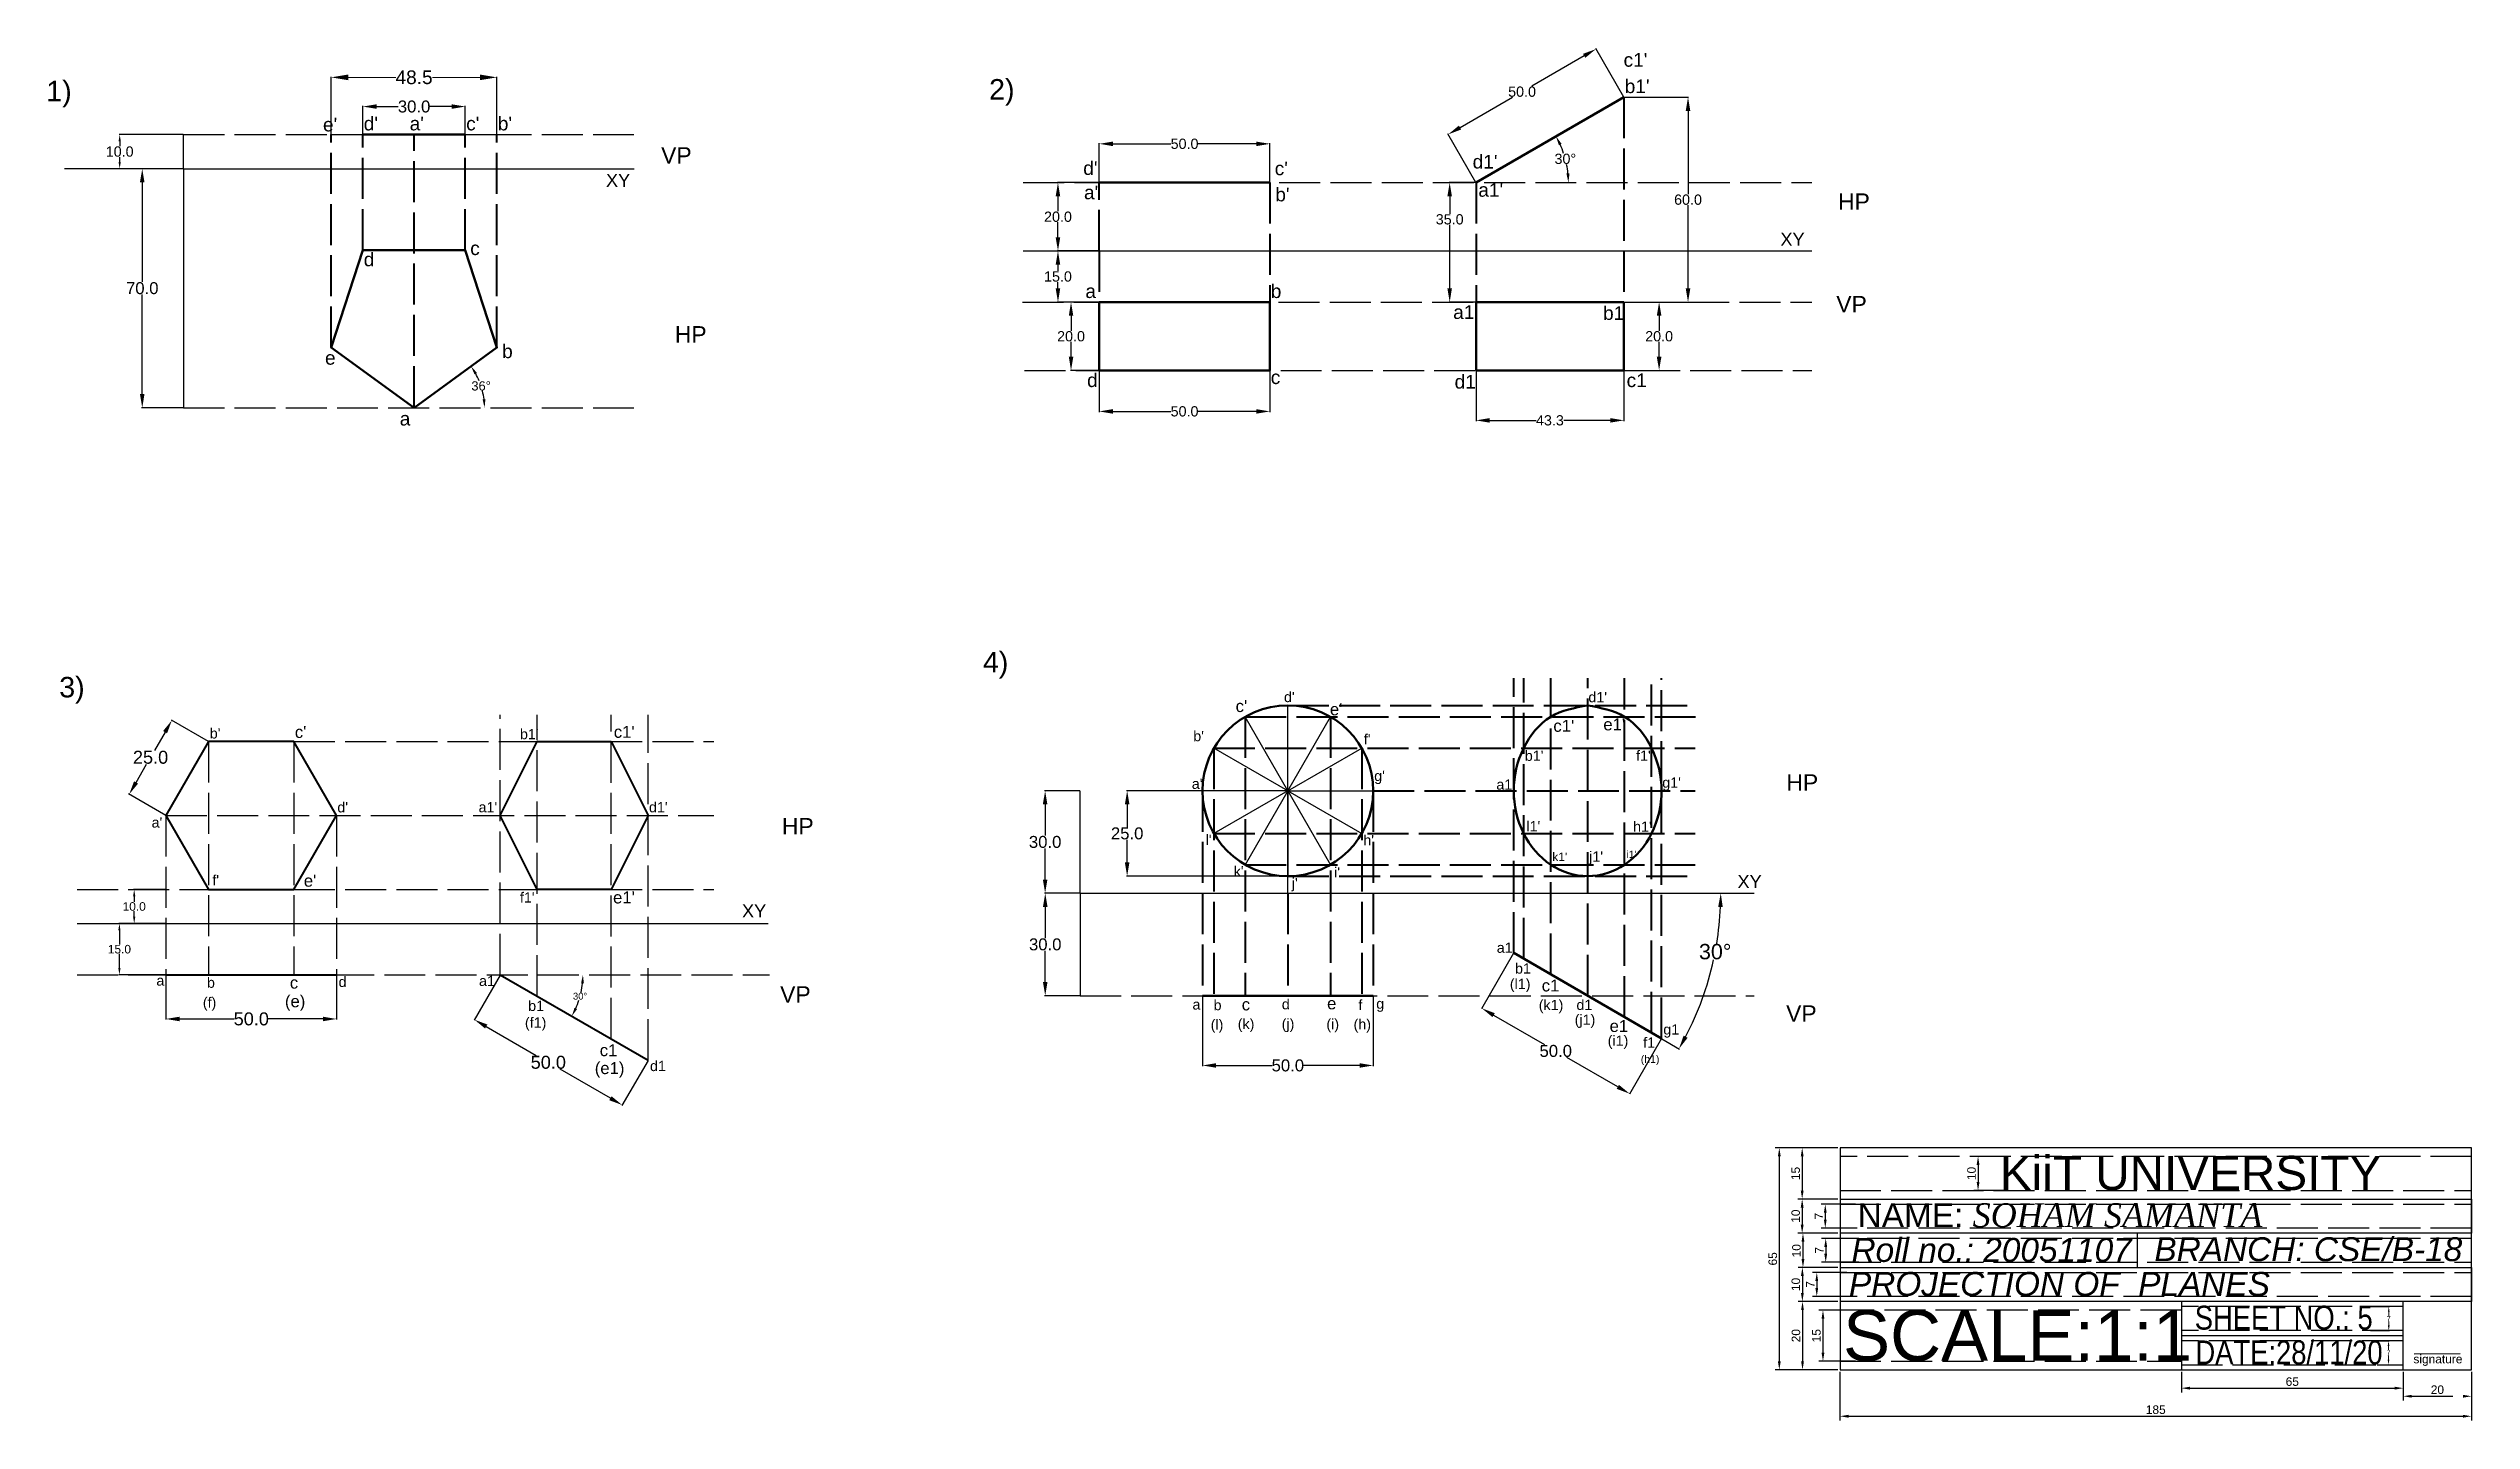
# Model space of a CAD drawing. Header units: millimetres. Extents: x 230 to 940, y 113 to 515.
import ezdxf

# ---------------------------------------------------------------- set-up
doc = ezdxf.new("R2010")
doc.units = ezdxf.units.MM
doc.header["$MEASUREMENT"] = 0
doc.linetypes.add('ACAD_ISO02W100', pattern=[15, 12, -3])
doc.styles.get("Standard").update_dxf_attribs({"font": 'arial.ttf'})
doc.dimstyles.new('ISO-25', dxfattribs={"dimtxt": 2.5, "dimasz": 2.5, "dimexe": 1.25, "dimexo": 0.625, "dimtad": 1, "dimtxsty": 'Standard', "dimcen": 2.5, "dimadec": 0, "dimazin": 0, "dimtfac": 1, "dimtmove": 0, "dimatfit": 3, "dimfxl": 1, "dimarcsym": 0})
doc.dimstyles.get("Standard").update_dxf_attribs({"dimtxt": 0.18, "dimasz": 0.18, "dimexe": 0.18, "dimexo": 0.0625, "dimgap": 0.09, "dimtad": 0, "dimtih": 1, "dimtoh": 1, "dimdec": 4, "dimzin": 0, "dimdsep": 46, "dimtxsty": 'Standard', "dimcen": 0.09, "dimadec": 0, "dimazin": 0, "dimtfac": 1, "dimtdec": 4, "dimtofl": 0, "dimtmove": 0, "dimatfit": 3, "dimfxl": 1, "dimtolj": 1, "dimtzin": 0, "dimarcsym": 0})

msp = doc.modelspace()

# ---------------------------------------------------------------- texts
at = {"char_height": 4, "attachment_point": 1}
for s, insert in [("c1'", (691.3589, 513.19664)), ("b1'", (691.68935, 505.47162)), ("e'", (310.35338, 494.25386)), ("d'", (322.3, 494.55093)), ("a'", (335.74022, 494.55093)), ("c'", (352.3, 494.55093)), ("b'", (361.57051, 494.55093)), ("d1'", (647.14049, 483.39277)), ("d'", (533.06837, 481.5128)), ("c'", (589.15418, 481.42192)), ("a'", (533.27773, 474.39058)), ("b'", (589.32258, 473.77423)), ("a1'", (648.79969, 475.12567)), ('d', (322.3, 454.77474)), ('c', (353.48938, 458.04253)), ('a', (533.68901, 445.47162)), ('b', (588.00525, 445.47162)), ('a1', (641.42979, 439.33609)), ('b1', (685.341, 439.05819)), ('b', (362.83472, 427.86897)), ('e', (310.94807, 425.94598)), ('d', (534.2022, 419.40236)), ('c', (588.00525, 420.27382)), ('d1', (641.8517, 418.96234)), ('c1', (692.24567, 419.3792)), ('a', (332.83982, 408.14828))]:
    msp.add_mtext(s, dxfattribs=dict(at, insert=insert))
at = {"attachment_point": 1}
for s, width, gutter_width, heights, insert, char_height in [('1)', 21.7255487, 1, [0.16047], (229.29718, 505.08468), 6), ('2)', 21.7255487, 1, [0.16047], (505.484, 505.57602), 6), ('VP', 21.7255487, 1, [0.16047], (409.41542, 485.63391), 4.8), ('XY', 21.7255487, 1, [0.16047], (393.25796, 477.81886), 3.8), ('HP', 21.7255487, 1, [0.16047], (754.18021, 472.10039), 4.8), ('XY', 21.7255487, 1, [0.16047], (737.29514, 460.56446), 3.8), ('VP', 21.7255487, 1, [0.16047], (753.6653, 442.08346), 4.8), ('HP', 21.7255487, 1, [0.16047], (413.42578, 433.23), 4.8), ('4)', 21.7255487, 1, [0.16047], (503.67759, 337.8534), 6), ('3)', 21.7255487, 1, [0.16047], (233.09247, 330.52849), 6), ('HP', 21.7255487, 1, [0.16047], (739.05007, 302.0235), 4.8), ('HP', 21.7255487, 1, [0.16047], (444.79583, 289.2112), 4.8), ('XY', 21.7255487, 1, [0.16047], (724.7269, 272.50162), 3.8), ('XY', 21.7255487, 1, [0.16047], (433.10778, 263.89808), 3.8), ('VP', 21.7255487, 1, [0.16047], (444.28093, 239.95285), 4.8), ('VP', 21.7255487, 1, [0.16047], (738.96829, 234.37856), 4.8), ('\\pxqc;KiiT UNIVERSITY', 164.358567, 12.5, [0], (775.26766, 190.28607), 10), ('NAME: {\\fTimes New Roman|b0|i1|c0|p18;SOHAM SAMANTA}', 128.690421, 12.5, [6.62977], (759.92376, 176.40802), 7), ('{\\fArial|b0|i1|c0|p34;Roll no.: 20051107}', 98.4957445, 12.5, [17.50806], (758.1228, 166.24122), 7), ('{\\fArial|b0|i1|c0|p34;BRANCH: CSE/B-18}', 96.3946234, 12.5, [0], (846.84625, 166.45255), 7), ('SCALE:1:1', 93.7594967, 12.5, [0], (755.63766, 145.0793), 14.8)]:
    msp.add_mtext_dynamic_manual_height_columns(s, width=width, gutter_width=gutter_width, heights=heights, dxfattribs=dict(at, insert=insert, char_height=char_height))
at = {"linetype": 'ACAD_ISO02W100', "attachment_point": 1}
for s, heights, insert, char_height in [("c'", [0], (577.7083, 323.74058), 3.5), ("d'", [0], (591.87262, 326.14504), 3), ("e'", [0], (605.32387, 322.79568), 3.5), ("d1'", [0], (681.03961, 326.09908), 3), ("b'", [0], (277.19102, 315.50481), 3), ("c'", [0], (302.11275, 316.15463), 3.5), ("b1'", [0], (368.05228, 315.28063), 3), ("c1'", [0], (395.54599, 316.18869), 3.5), ("b'", [0], (565.28844, 314.70237), 3), ("f'", [0], (615.26721, 313.80344), 3), ("c1'", [0], (670.7895, 317.95584), 3.5), ("e1'", [0], (685.42363, 318.3741), 3.5), ("b1'", [0], (662.42061, 308.95386), 3), ("f1'", [0], (695.00778, 308.95927), 3), ("a'", [0], (564.86305, 300.74531), 3), ("g'", [0], (618.2995, 303.04575), 3), ("a1'", [0], (654.08015, 300.52188), 3), ("g1'", [0], (702.68206, 301.09951), 3), ("d'", [0], (314.56005, 293.85418), 3), ("a1'", [0], (355.93217, 293.88337), 3), ("d1'", [0], (405.85063, 293.88337), 3), ("a'", [0], (260.15522, 289.42118), 3), ("l'", [0], (568.91693, 284.34267), 3), ("h'", [0], (615.10881, 284.20982), 3), ("l1'", [0], (662.88546, 288.31623), 3), ("h1'", [0], (694.14117, 288.18933), 3), ("k1'", [0], (670.48136, 279.10531), 2.5), ("j1'", [0], (681.26964, 279.43983), 3), ("i1'", [0], (692.2404, 279.64333), 2.1), ("f'", [0], (277.9365, 272.49704), 3), ("e'", [0], (304.74218, 272.60455), 3.5), ("k'", [0], (577.14286, 275.11501), 3), ("j'", [0], (594.17129, 271.65984), 3), ("i'", [0], (606.55254, 274.79873), 3), ("f1'", [0], (368.04804, 267.44904), 3), ("e1'", [0], (395.33294, 267.70352), 3.5), ('a1', [0], (654.20487, 252.74432), 3), ('a', [0], (261.5398, 243.12094), 3), ('b', [0], (276.35899, 242.50571), 3), ('c', [0], (300.65585, 242.75712), 3.5), ('d', [3.30254], (314.9206, 242.74473), 3), ('a1', [0], (356.06504, 243.01795), 3), ('(l1)', [0], (658.03067, 242.14247), 3), ('b1', [0], (659.54718, 246.65185), 3), ('c1', [0], (667.37786, 241.92147), 3.5), ('(f)', [0], (275.15466, 236.70073), 3), ('(e)', [0], (299.20807, 237.30782), 3.5), ('b1', [0], (370.46762, 235.70817), 3), ('a', [0], (565.06425, 236.11956), 3), ('b', [0], (571.24632, 235.92904), 3), ('c', [0], (579.49684, 236.38241), 3.5), ('d', [3.30254], (591.24191, 236.18246), 3), ('e', [0], (604.49539, 236.69798), 3.5), ('f', [0], (613.67863, 235.95482), 3), ('g', [0], (618.89264, 236.35227), 3), ('(k1)', [0], (666.50051, 235.96282), 3), ('d1', [3.30254], (677.54701, 236.00321), 3), ('(f1)', [0], (369.50465, 230.8101), 3), ('(l)', [0], (570.39534, 230.21898), 3), ('(k)', [0], (578.32034, 230.43289), 3), ('(j)', [0], (591.19726, 230.43864), 3), ('(i)', [0], (604.29253, 230.37014), 3), ('(h)', [0], (612.24795, 230.30877), 3), ('(j1)', [0], (677.02604, 231.6731), 3), ('e1', [0], (687.26035, 230.06722), 3.5), ('g1', [0], (702.9885, 228.81418), 3), ('c1', [0], (391.43082, 222.97289), 3.5), ('(i1)', [0], (686.6958, 225.52543), 3), ('f1', [0], (697.09139, 224.95933), 3), ('(e1)', [0], (389.96916, 217.73143), 3.5), ('d1', [3.30254], (406.14593, 218.11126), 3), ('(h1)', [0], (696.39355, 219.71709), 2.2)]:
    msp.add_mtext_dynamic_manual_height_columns(s, width=9.6859455, gutter_width=1, heights=heights, dxfattribs=dict(at, insert=insert, char_height=char_height))
at = {"color": 18, "true_color": 0x000000, "char_height": 7, "attachment_point": 1}
for s, width, heights, insert in [('{\\fArial|b0|i1|c0|p34;PROJECTION OF  PLANES}', 242.3821862, [9.91839], (757.36745, 156.28181)), ('{\\fArial Narrow|b0|i0|c0|p34;SHEET NO.: 5}', 67.6486479, [17.83892], (858.66878, 146.41054)), ('{\\fArial Narrow|b0|i0|c0|p34;DATE:28/11/20}', 77.4148345, [0], (858.87057, 136.22796))]:
    msp.add_mtext_dynamic_manual_height_columns(s, width=width, gutter_width=12.5, heights=heights, dxfattribs=dict(at, insert=insert))
at = {"color": 9, "lineweight": 30, "true_color": 0xc7c8ca, "insert": (922.72002, 132.03983), "char_height": 2.5, "attachment_point": 1}
msp.add_mtext_dynamic_manual_height_columns('{\\C256;\\c0;signature}', width=12.8123175, gutter_width=12.5, heights=[0], dxfattribs=at)

# ---------------------------------------------------------------- blocks, each defined once
blk = doc.blocks.new('*D1')
at = {"color": 0, "lineweight": -2, "transparency": 16777216}
for p, q in [((269.4, 479.34), (257.23, 479.34)), ((257.41, 475.34), (257.41, 446.22)), ((257.41, 413.34), (257.41, 442.47)), ((269.4, 409.34), (257.23, 409.34))]:
    blk.add_line(p, q, dxfattribs=at)
at = {"color": 0, "transparency": 16777216}
for points in [[(256.74, 475.34), (258.07, 475.34), (257.41, 479.34)], [(256.74, 413.34), (258.07, 413.34), (257.41, 409.34)]]:
    blk.add_solid(points, dxfattribs=at)
at = {"layer": 'Defpoints', "color": 0, "transparency": 16777216}
for p in [(269.46, 479.34), (257.41, 409.34), (269.46, 409.34)]:
    blk.add_point(p, dxfattribs=at)
at = {"color": 0, "transparency": 16777216, "insert": (257.41, 444.34), "char_height": 3.5, "attachment_point": 5}
blk.add_mtext('\\A1;70.0', dxfattribs=at)
blk = doc.blocks.new('*D2')
at = {"color": 0, "lineweight": -2, "transparency": 16777216}
for p, q in [((269.4, 489.34), (250.62, 489.34)), ((250.8, 487.34), (250.8, 485.97)), ((250.8, 481.34), (250.8, 482.72)), ((269.4, 479.34), (250.62, 479.34))]:
    blk.add_line(p, q, dxfattribs=at)
at = {"color": 0, "transparency": 16777216}
for points in [[(250.46, 487.34), (251.13, 487.34), (250.8, 489.34)], [(250.46, 481.34), (251.13, 481.34), (250.8, 479.34)]]:
    blk.add_solid(points, dxfattribs=at)
at = {"layer": 'Defpoints', "color": 0, "transparency": 16777216}
for p in [(269.46, 489.34), (250.8, 479.34), (269.46, 479.34)]:
    blk.add_point(p, dxfattribs=at)
at = {"color": 0, "transparency": 16777216, "insert": (250.8, 484.34), "char_height": 3, "attachment_point": 5}
blk.add_mtext('\\A1;10.0', dxfattribs=at)
blk = doc.blocks.new('*D3')
at = {"color": 0, "lineweight": -2, "transparency": 16777216}
for p, q in [((322.04, 489.41), (322.04, 497.71)), ((326.04, 497.53), (332.41, 497.53)), ((348.04, 497.53), (341.66, 497.53)), ((352.04, 489.41), (352.04, 497.71))]:
    blk.add_line(p, q, dxfattribs=at)
at = {"color": 0, "transparency": 16777216}
for points in [[(326.04, 498.2), (326.04, 496.87), (322.04, 497.53)], [(348.04, 498.2), (348.04, 496.87), (352.04, 497.53)]]:
    blk.add_solid(points, dxfattribs=at)
at = {"layer": 'Defpoints', "color": 0, "transparency": 16777216}
for p in [(352.04, 497.53), (322.04, 489.34), (352.04, 489.34)]:
    blk.add_point(p, dxfattribs=at)
at = {"color": 0, "transparency": 16777216, "insert": (337.04, 497.53), "char_height": 3.5, "attachment_point": 5}
blk.add_mtext('\\A1;30.0', dxfattribs=at)
blk = doc.blocks.new('*D4')
at = {"color": 0, "lineweight": -2, "transparency": 16777216}
for start, end in [(22.3469, 29.05574), (6.94426, 13.75795)]:
    blk.add_arc((337.04, 409.34), 20.64, start, end, dxfattribs=at)
at = {"color": 0, "transparency": 16777216}
for points in [[(354.73, 419.14), (355.43, 419.59), (353.73, 421.48)], [(357.94, 411.86), (357.11, 411.81), (357.68, 409.34)]]:
    blk.add_solid(points, dxfattribs=at)
at = {"layer": 'Defpoints', "color": 0, "transparency": 16777216}
for p in [(361.31, 426.98), (357.22, 413.64), (269.46, 409.34), (337.04, 409.34), (401.49, 409.34)]:
    blk.add_point(p, dxfattribs=at)
at = {"color": 0, "transparency": 16777216, "insert": (356.67, 415.72), "char_height": 2.7, "attachment_point": 5}
blk.add_mtext('\\A1;36°', dxfattribs=at)
blk = doc.blocks.new('*D5')
at = {"color": 0, "lineweight": -2, "transparency": 16777216}
for p, q in [((312.77, 489.41), (312.77, 506.26)), ((361.31, 489.41), (361.31, 506.26))]:
    blk.add_line(p, q, dxfattribs=at)
at = {"color": 0, "lineweight": 5, "transparency": 16777216}
for p, q in [((317.77, 506.08), (331.66, 506.08)), ((356.31, 506.08), (342.42, 506.08))]:
    blk.add_line(p, q, dxfattribs=at)
at = {"color": 0, "transparency": 16777216}
for points in [[(317.77, 506.92), (317.77, 505.25), (312.77, 506.08)], [(356.31, 506.92), (356.31, 505.25), (361.31, 506.08)]]:
    blk.add_solid(points, dxfattribs=at)
at = {"layer": 'Defpoints', "color": 0, "transparency": 16777216}
for p in [(361.31, 506.08), (312.77, 489.34), (361.31, 489.34)]:
    blk.add_point(p, dxfattribs=at)
at = {"color": 0, "transparency": 16777216, "insert": (337.04, 506.08), "char_height": 4, "attachment_point": 5}
blk.add_mtext('\\A1;48.5', dxfattribs=at)
blk = doc.blocks.new('*D13')
at = {"color": 0, "lineweight": -2, "transparency": 16777216}
for p, q in [((854.75, 127.01), (854.75, 121.01)), ((857.25, 122.26), (917.25, 122.26)), ((919.75, 127.01), (919.75, 121.01))]:
    blk.add_line(p, q, dxfattribs=at)
at = {"color": 0, "transparency": 16777216}
for points in [[(857.25, 122.68), (857.25, 121.85), (854.75, 122.26)], [(917.25, 122.68), (917.25, 121.85), (919.75, 122.26)]]:
    blk.add_solid(points, dxfattribs=at)
at = {"layer": 'Defpoints', "color": 0, "transparency": 16777216}
for p in [(854.75, 127.63), (919.75, 127.63), (919.75, 122.26)]:
    blk.add_point(p, dxfattribs=at)
at = {"color": 0, "transparency": 16777216, "insert": (887.25, 124.17), "char_height": 2.5, "attachment_point": 5}
blk.add_mtext('65', dxfattribs=at)
blk = doc.blocks.new('*D7')
at = {"color": 0, "lineweight": -2, "transparency": 16777216}
for p, q in [((759.24, 145.13), (748.51, 145.13)), ((749.76, 142.63), (749.76, 132.63)), ((759.28, 130.13), (748.51, 130.13))]:
    blk.add_line(p, q, dxfattribs=at)
at = {"color": 0, "transparency": 16777216}
for points in [[(749.35, 142.63), (750.18, 142.63), (749.76, 145.13)], [(749.35, 132.63), (750.18, 132.63), (749.76, 130.13)]]:
    blk.add_solid(points, dxfattribs=at)
at = {"layer": 'Defpoints', "color": 0, "transparency": 16777216}
for p in [(759.87, 145.13), (749.76, 130.13), (759.9, 130.13)]:
    blk.add_point(p, dxfattribs=at)
at = {"color": 0, "transparency": 16777216, "insert": (747.86, 137.63), "char_height": 2.5, "attachment_point": 5, "rotation": 90}
blk.add_mtext('15', dxfattribs=at)
blk = doc.blocks.new('*D14')
at = {"color": 0, "lineweight": -2, "transparency": 16777216}
for p, q in [((754.13, 177.63), (742.42, 177.63)), ((743.67, 175.13), (743.67, 170.13)), ((754.13, 167.63), (742.42, 167.63))]:
    blk.add_line(p, q, dxfattribs=at)
at = {"color": 0, "transparency": 16777216}
for points in [[(743.25, 175.13), (744.09, 175.13), (743.67, 177.63)], [(743.25, 170.13), (744.09, 170.13), (743.67, 167.63)]]:
    blk.add_solid(points, dxfattribs=at)
at = {"layer": 'Defpoints', "color": 0, "transparency": 16777216}
for p in [(754.75, 177.63), (743.67, 167.63), (754.75, 167.63)]:
    blk.add_point(p, dxfattribs=at)
at = {"color": 0, "transparency": 16777216, "insert": (741.77, 172.63), "char_height": 2.5, "attachment_point": 5, "rotation": 90}
blk.add_mtext('10', dxfattribs=at)
blk = doc.blocks.new('*D15')
at = {"color": 0, "lineweight": -2, "transparency": 16777216}
for p, q in [((754.13, 167.63), (742.65, 167.63)), ((743.9, 165.13), (743.9, 160.13)), ((754.13, 157.63), (742.65, 157.63))]:
    blk.add_line(p, q, dxfattribs=at)
at = {"color": 0, "transparency": 16777216}
for points in [[(743.49, 165.13), (744.32, 165.13), (743.9, 167.63)], [(743.49, 160.13), (744.32, 160.13), (743.9, 157.63)]]:
    blk.add_solid(points, dxfattribs=at)
at = {"layer": 'Defpoints', "color": 0, "transparency": 16777216}
for p in [(754.75, 167.63), (743.9, 157.63), (754.75, 157.63)]:
    blk.add_point(p, dxfattribs=at)
at = {"color": 0, "transparency": 16777216, "insert": (742, 162.5), "char_height": 2.5, "attachment_point": 5, "rotation": 90}
blk.add_mtext('10', dxfattribs=at)
blk = doc.blocks.new('*D16')
at = {"color": 0, "lineweight": -2, "transparency": 16777216}
for p, q in [((754.13, 192.63), (735.72, 192.63)), ((736.97, 190.13), (736.97, 130.13)), ((754.13, 127.63), (735.72, 127.63))]:
    blk.add_line(p, q, dxfattribs=at)
at = {"color": 0, "transparency": 16777216}
for points in [[(736.56, 190.13), (737.39, 190.13), (736.97, 192.63)], [(736.56, 130.13), (737.39, 130.13), (736.97, 127.63)]]:
    blk.add_solid(points, dxfattribs=at)
at = {"layer": 'Defpoints', "color": 0, "transparency": 16777216}
for p in [(754.75, 192.63), (736.97, 127.63), (754.75, 127.63)]:
    blk.add_point(p, dxfattribs=at)
at = {"color": 0, "transparency": 16777216, "insert": (735.07, 160.13), "char_height": 2.5, "attachment_point": 5, "rotation": 90}
blk.add_mtext('65', dxfattribs=at)
blk = doc.blocks.new('*D17')
at = {"color": 0, "lineweight": -2, "transparency": 16777216}
for p, q in [((754.13, 192.63), (742.42, 192.63)), ((743.67, 190.13), (743.67, 180.13)), ((754.13, 177.63), (742.42, 177.63))]:
    blk.add_line(p, q, dxfattribs=at)
at = {"color": 0, "transparency": 16777216}
for points in [[(743.25, 190.13), (744.09, 190.13), (743.67, 192.63)], [(743.25, 180.13), (744.09, 180.13), (743.67, 177.63)]]:
    blk.add_solid(points, dxfattribs=at)
at = {"layer": 'Defpoints', "color": 0, "transparency": 16777216}
for p in [(754.75, 192.63), (743.67, 177.63), (754.75, 177.63)]:
    blk.add_point(p, dxfattribs=at)
at = {"color": 0, "transparency": 16777216, "insert": (741.77, 185.13), "char_height": 2.5, "attachment_point": 5, "rotation": 90}
blk.add_mtext('15', dxfattribs=at)
blk = doc.blocks.new('*D8')
at = {"color": 0, "lineweight": -2, "transparency": 16777216}
for p, q in [((754.13, 147.63), (742.52, 147.63)), ((743.77, 145.13), (743.77, 130.13)), ((754.13, 127.63), (742.52, 127.63))]:
    blk.add_line(p, q, dxfattribs=at)
at = {"color": 0, "transparency": 16777216}
for points in [[(743.35, 145.13), (744.18, 145.13), (743.77, 147.63)], [(743.35, 130.13), (744.18, 130.13), (743.77, 127.63)]]:
    blk.add_solid(points, dxfattribs=at)
at = {"layer": 'Defpoints', "color": 0, "transparency": 16777216}
for p in [(754.75, 147.63), (743.77, 127.63), (754.75, 127.63)]:
    blk.add_point(p, dxfattribs=at)
at = {"color": 0, "transparency": 16777216, "insert": (741.86, 137.63), "char_height": 2.5, "attachment_point": 5, "rotation": 90}
blk.add_mtext('20', dxfattribs=at)
blk = doc.blocks.new('*D18')
at = {"color": 0, "lineweight": -2, "transparency": 16777216}
for p, q in [((754.13, 157.63), (742.48, 157.63)), ((743.73, 155.13), (743.73, 150.13)), ((754.13, 147.63), (742.48, 147.63))]:
    blk.add_line(p, q, dxfattribs=at)
at = {"color": 0, "transparency": 16777216}
for points in [[(743.31, 155.13), (744.14, 155.13), (743.73, 157.63)], [(743.31, 150.13), (744.14, 150.13), (743.73, 147.63)]]:
    blk.add_solid(points, dxfattribs=at)
at = {"layer": 'Defpoints', "color": 0, "transparency": 16777216}
for p in [(754.75, 157.63), (743.73, 147.63), (754.75, 147.63)]:
    blk.add_point(p, dxfattribs=at)
at = {"color": 0, "transparency": 16777216, "insert": (741.82, 152.63), "char_height": 2.5, "attachment_point": 5, "rotation": 90}
blk.add_mtext('10', dxfattribs=at)
blk = doc.blocks.new('*D9')
at = {"color": 0, "lineweight": -2, "transparency": 16777216}
for p, q in [((803.48, 190.13), (793.94, 190.13)), ((795.19, 187.63), (795.19, 182.63)), ((803.48, 180.13), (793.94, 180.13))]:
    blk.add_line(p, q, dxfattribs=at)
at = {"color": 0, "transparency": 16777216}
for points in [[(794.78, 187.63), (795.61, 187.63), (795.19, 190.13)], [(794.78, 182.63), (795.61, 182.63), (795.19, 180.13)]]:
    blk.add_solid(points, dxfattribs=at)
at = {"layer": 'Defpoints', "color": 0, "transparency": 16777216}
for p in [(804.1, 190.13), (795.19, 180.13), (804.1, 180.13)]:
    blk.add_point(p, dxfattribs=at)
at = {"color": 0, "transparency": 16777216, "insert": (793.29, 185.13), "char_height": 2.5, "attachment_point": 5, "rotation": 90}
blk.add_mtext('10', dxfattribs=at)
blk = doc.blocks.new('*D19')
at = {"color": 0, "lineweight": -2, "transparency": 16777216}
for p, q in [((754.75, 127.01), (754.75, 112.79)), ((939.75, 127.01), (939.75, 112.79)), ((757.25, 114.04), (937.25, 114.04))]:
    blk.add_line(p, q, dxfattribs=at)
at = {"color": 0, "transparency": 16777216}
for points in [[(757.25, 114.46), (757.25, 113.62), (754.75, 114.04)], [(937.25, 114.46), (937.25, 113.62), (939.75, 114.04)]]:
    blk.add_solid(points, dxfattribs=at)
at = {"layer": 'Defpoints', "color": 0, "transparency": 16777216}
for p in [(754.75, 127.63), (939.75, 127.63), (939.75, 114.04)]:
    blk.add_point(p, dxfattribs=at)
at = {"color": 0, "transparency": 16777216, "insert": (847.25, 115.94), "char_height": 2.5, "attachment_point": 5}
blk.add_mtext('185', dxfattribs=at)
blk = doc.blocks.new('*D20')
at = {"color": 0, "linetype": 'ACAD_ISO02W100', "lineweight": -2, "transparency": 16777216}
for p, q in [((759.3, 176.13), (749.19, 176.13)), ((750.44, 173.63), (750.44, 171.63)), ((759.3, 169.13), (749.19, 169.13))]:
    blk.add_line(p, q, dxfattribs=at)
at = {"color": 0, "linetype": 'ACAD_ISO02W100', "transparency": 16777216}
for points in [[(750.02, 173.63), (750.85, 173.63), (750.44, 176.13)], [(750.02, 171.63), (750.85, 171.63), (750.44, 169.13)]]:
    blk.add_solid(points, dxfattribs=at)
at = {"layer": 'Defpoints', "color": 0, "linetype": 'ACAD_ISO02W100', "transparency": 16777216}
for p in [(759.92, 176.13), (750.44, 169.13), (759.92, 169.13)]:
    blk.add_point(p, dxfattribs=at)
at = {"color": 0, "linetype": 'ACAD_ISO02W100', "transparency": 16777216, "insert": (748.56, 172.63), "char_height": 2.5, "attachment_point": 5, "rotation": 90}
blk.add_mtext('7', dxfattribs=at)
blk = doc.blocks.new('*D10')
at = {"color": 0, "linetype": 'ACAD_ISO02W100', "lineweight": -2, "transparency": 16777216}
for p, q in [((760.27, 166.13), (749.32, 166.13)), ((750.57, 163.63), (750.57, 161.63)), ((760.27, 159.13), (749.32, 159.13))]:
    blk.add_line(p, q, dxfattribs=at)
at = {"color": 0, "linetype": 'ACAD_ISO02W100', "transparency": 16777216}
for points in [[(750.15, 163.63), (750.99, 163.63), (750.57, 166.13)], [(750.15, 161.63), (750.99, 161.63), (750.57, 159.13)]]:
    blk.add_solid(points, dxfattribs=at)
at = {"layer": 'Defpoints', "color": 0, "linetype": 'ACAD_ISO02W100', "transparency": 16777216}
for p in [(760.89, 166.13), (750.57, 159.13), (760.89, 159.13)]:
    blk.add_point(p, dxfattribs=at)
at = {"color": 0, "linetype": 'ACAD_ISO02W100', "transparency": 16777216, "insert": (748.69, 162.63), "char_height": 2.5, "attachment_point": 5, "rotation": 90}
blk.add_mtext('7', dxfattribs=at)
blk = doc.blocks.new('*D21')
at = {"color": 0, "linetype": 'ACAD_ISO02W100', "lineweight": -2, "transparency": 16777216}
for p, q in [((756.74, 156.13), (746.7, 156.13)), ((756.74, 149.13), (746.7, 149.13)), ((747.95, 153.63), (747.95, 151.63))]:
    blk.add_line(p, q, dxfattribs=at)
at = {"color": 0, "linetype": 'ACAD_ISO02W100', "transparency": 16777216}
for points in [[(747.53, 153.63), (748.36, 153.63), (747.95, 156.13)], [(747.53, 151.63), (748.36, 151.63), (747.95, 149.13)]]:
    blk.add_solid(points, dxfattribs=at)
at = {"layer": 'Defpoints', "color": 0, "linetype": 'ACAD_ISO02W100', "transparency": 16777216}
for p in [(747.95, 149.13), (757.37, 156.13), (757.37, 149.13)]:
    blk.add_point(p, dxfattribs=at)
at = {"color": 0, "linetype": 'ACAD_ISO02W100', "transparency": 16777216, "insert": (746.07, 152.63), "char_height": 2.5, "attachment_point": 5, "rotation": 90}
blk.add_mtext('7', dxfattribs=at)
blk = doc.blocks.new('*D22')
at = {"color": 0, "linetype": 'ACAD_ISO02W100', "lineweight": -2, "transparency": 16777216}
for p, q in [((919.75, 127.01), (919.75, 118.65)), ((939.75, 127.01), (939.75, 118.65)), ((922.25, 119.9), (937.25, 119.9))]:
    blk.add_line(p, q, dxfattribs=at)
at = {"color": 0, "linetype": 'ACAD_ISO02W100', "transparency": 16777216}
for points in [[(922.25, 120.31), (922.25, 119.48), (919.75, 119.9)], [(937.25, 120.31), (937.25, 119.48), (939.75, 119.9)]]:
    blk.add_solid(points, dxfattribs=at)
at = {"layer": 'Defpoints', "color": 0, "linetype": 'ACAD_ISO02W100', "transparency": 16777216}
for p in [(919.75, 127.63), (939.75, 127.63), (939.75, 119.9)]:
    blk.add_point(p, dxfattribs=at)
at = {"color": 0, "linetype": 'ACAD_ISO02W100', "transparency": 16777216, "insert": (929.75, 121.8), "char_height": 2.5, "attachment_point": 5}
blk.add_mtext('20', dxfattribs=at)
blk = doc.blocks.new('*D11')
at = {"color": 0, "lineweight": -2, "transparency": 16777216}
for p, q in [((912.14, 136.13), (915.61, 136.13)), ((912.14, 129.13), (915.61, 129.13))]:
    blk.add_line(p, q, dxfattribs=at)
at = {"color": 0, "lineweight": 0, "transparency": 16777216}
for p, q in [((915.43, 134.63), (915.43, 133.47)), ((915.43, 130.63), (915.43, 131.79))]:
    blk.add_line(p, q, dxfattribs=at)
at = {"color": 0, "transparency": 16777216}
for points in [[(915.18, 134.63), (915.68, 134.63), (915.43, 136.13)], [(915.18, 130.63), (915.68, 130.63), (915.43, 129.13)]]:
    blk.add_solid(points, dxfattribs=at)
at = {"layer": 'Defpoints', "color": 0, "transparency": 16777216}
for p in [(912.07, 136.13), (912.07, 129.13), (915.43, 129.13)]:
    blk.add_point(p, dxfattribs=at)
at = {"color": 0, "transparency": 16777216, "insert": (915.43, 132.63), "char_height": 1.5, "attachment_point": 5}
blk.add_mtext('\\A1;7', dxfattribs=at)
blk = doc.blocks.new('*D12')
at = {"color": 0, "lineweight": -2, "transparency": 16777216}
for p, q in [((910.19, 146.13), (915.69, 146.13)), ((910.12, 139.13), (915.69, 139.13))]:
    blk.add_line(p, q, dxfattribs=at)
at = {"color": 0, "lineweight": 0, "transparency": 16777216}
for p, q in [((915.51, 144.63), (915.51, 143.47)), ((915.51, 140.63), (915.51, 141.79))]:
    blk.add_line(p, q, dxfattribs=at)
at = {"color": 0, "transparency": 16777216}
for points in [[(915.26, 144.63), (915.76, 144.63), (915.51, 146.13)], [(915.26, 140.63), (915.76, 140.63), (915.51, 139.13)]]:
    blk.add_solid(points, dxfattribs=at)
at = {"layer": 'Defpoints', "color": 0, "transparency": 16777216}
for p in [(910.13, 146.13), (915.51, 146.13), (910.06, 139.13)]:
    blk.add_point(p, dxfattribs=at)
at = {"color": 0, "transparency": 16777216, "insert": (915.51, 142.63), "char_height": 1.5, "attachment_point": 5}
blk.add_mtext('\\A1;7', dxfattribs=at)
blk = doc.blocks.new('*U33')
blk.add_line((0, 12.5), (0, -12.5))
blk = doc.blocks.new('*U34')
at = {"color": 0, "linetype": 'ByBlock', "lineweight": -2, "transparency": 16777216}
for p, rotation in [((337.77, 295.08), 210), ((344.02, 296.75), 180), ((350.27, 295.08), 150), ((333.2, 290.5), 240), ((354.85, 290.5), 120), ((331.52, 284.25), 270), ((333.2, 278), 299.9999999999999), ((337.77, 273.42), 330.0000000000001), ((350.27, 273.42), 29.99999999999999), ((354.85, 278), 59.99999999999997), ((356.52, 284.25), 90)]:
    blk.add_blockref('*U33', p, dxfattribs=dict(at, rotation=rotation))
blk.add_blockref('*U33', (344.02, 271.75), dxfattribs=at)
blk = doc.blocks.new('*D35')
at = {"color": 0, "lineweight": -2, "transparency": 16777216}
for p, q in [((568, 237.13), (568, 216.57)), ((618, 237.13), (618, 216.57)), ((572, 216.75), (588.37, 216.75)), ((614, 216.75), (597.63, 216.75))]:
    blk.add_line(p, q, dxfattribs=at)
at = {"color": 0, "transparency": 16777216}
for points in [[(572, 217.42), (572, 216.09), (568, 216.75)], [(614, 217.42), (614, 216.09), (618, 216.75)]]:
    blk.add_solid(points, dxfattribs=at)
at = {"layer": 'Defpoints', "color": 0, "transparency": 16777216}
for p in [(568, 237.19), (618, 237.19), (618, 216.75)]:
    blk.add_point(p, dxfattribs=at)
at = {"color": 0, "transparency": 16777216, "insert": (593, 216.75), "char_height": 3.5, "attachment_point": 5}
blk.add_mtext('\\A1;50.0', dxfattribs=at)
blk = doc.blocks.new('*D36')
at = {"color": 0, "lineweight": -2, "transparency": 16777216}
for p, q in [((532.09, 297.19), (521.72, 297.19)), ((521.9, 293.19), (521.9, 284.07)), ((521.9, 271.19), (521.9, 280.31)), ((532.09, 267.19), (521.72, 267.19))]:
    blk.add_line(p, q, dxfattribs=at)
at = {"color": 0, "transparency": 16777216}
for points in [[(521.23, 293.19), (522.57, 293.19), (521.9, 297.19)], [(521.23, 271.19), (522.57, 271.19), (521.9, 267.19)]]:
    blk.add_solid(points, dxfattribs=at)
at = {"layer": 'Defpoints', "color": 0, "transparency": 16777216}
for p in [(521.9, 297.19), (532.15, 297.19), (532.15, 267.19)]:
    blk.add_point(p, dxfattribs=at)
at = {"color": 0, "transparency": 16777216, "insert": (521.9, 282.19), "char_height": 3.5, "attachment_point": 5}
blk.add_mtext('\\A1;30.0', dxfattribs=at)
blk = doc.blocks.new('*D37')
at = {"color": 0, "lineweight": -2, "transparency": 16777216}
for p, q in [((532.09, 267.19), (521.75, 267.19)), ((521.93, 263.19), (521.93, 254.07)), ((521.93, 241.19), (521.93, 250.31)), ((532.09, 237.19), (521.75, 237.19))]:
    blk.add_line(p, q, dxfattribs=at)
at = {"color": 0, "transparency": 16777216}
for points in [[(521.26, 263.19), (522.6, 263.19), (521.93, 267.19)], [(521.26, 241.19), (522.6, 241.19), (521.93, 237.19)]]:
    blk.add_solid(points, dxfattribs=at)
at = {"layer": 'Defpoints', "color": 0, "transparency": 16777216}
for p in [(521.93, 267.19), (532.15, 267.19), (532.15, 237.19)]:
    blk.add_point(p, dxfattribs=at)
at = {"color": 0, "transparency": 16777216, "insert": (521.93, 252.19), "char_height": 3.5, "attachment_point": 5}
blk.add_mtext('\\A1;30.0', dxfattribs=at)
blk = doc.blocks.new('*D38')
at = {"color": 0, "linetype": 'ByBlock', "lineweight": -2, "transparency": 16777216}
blk.add_line((702.54, 224.58), (707.74, 221.56), dxfattribs=at)
for start, end in [(350.66458, 357.47732), (332.44552, 347.59593)]:
    blk.add_arc((628.97, 267.19), 90.86, start, end, dxfattribs=at)
at = {"color": 0, "linetype": 'ByBlock', "transparency": 16777216}
for points in [[(719.07, 263.2), (720.4, 263.17), (719.82, 267.19)], [(710.1, 224.84), (708.93, 225.48), (707.59, 221.65)]]:
    blk.add_solid(points, dxfattribs=at)
at = {"layer": 'Defpoints', "color": 0, "linetype": 'ByBlock', "transparency": 16777216}
for p in [(532.15, 267.19), (729.63, 267.19), (659.18, 249.69), (714.32, 236.04), (702.48, 224.61)]:
    blk.add_point(p, dxfattribs=at)
at = {"color": 0, "linetype": 'ByBlock', "transparency": 16777216, "insert": (718.19, 250.06), "char_height": 4.5, "attachment_point": 5}
blk.add_mtext('\\A1;30°', dxfattribs=at)
blk = doc.blocks.new('*D39')
at = {"color": 0, "linetype": 'ByBlock', "lineweight": -2, "transparency": 16777216}
for p, q in [((592.94, 297.19), (545.75, 297.19)), ((545.93, 293.19), (545.93, 286.57)), ((545.93, 276.19), (545.93, 282.81)), ((592.94, 272.19), (545.75, 272.19))]:
    blk.add_line(p, q, dxfattribs=at)
at = {"color": 0, "linetype": 'ByBlock', "transparency": 16777216}
for points in [[(545.26, 293.19), (546.6, 293.19), (545.93, 297.19)], [(545.26, 276.19), (546.6, 276.19), (545.93, 272.19)]]:
    blk.add_solid(points, dxfattribs=at)
at = {"layer": 'Defpoints', "color": 0, "linetype": 'ByBlock', "transparency": 16777216}
for p in [(593, 297.19), (545.93, 272.19), (593, 272.19)]:
    blk.add_point(p, dxfattribs=at)
at = {"color": 0, "linetype": 'ByBlock', "transparency": 16777216, "insert": (545.93, 284.69), "char_height": 3.5, "attachment_point": 5}
blk.add_mtext('\\A1;25.0', dxfattribs=at)
blk = doc.blocks.new('*D40')
at = {"color": 0, "linetype": 'ByBlock', "lineweight": -2, "transparency": 16777216}
for p, q in [((659.15, 249.63), (649.74, 233.33)), ((653.29, 231.49), (668.23, 222.87)), ((702.45, 224.63), (693.04, 208.33)), ((689.67, 210.49), (674.73, 219.11))]:
    blk.add_line(p, q, dxfattribs=at)
at = {"color": 0, "linetype": 'ByBlock', "transparency": 16777216}
for points in [[(653.63, 232.07), (652.96, 230.91), (649.83, 233.49)], [(690, 211.07), (689.33, 209.91), (693.13, 208.49)]]:
    blk.add_solid(points, dxfattribs=at)
at = {"layer": 'Defpoints', "color": 0, "linetype": 'ByBlock', "transparency": 16777216}
for p in [(659.18, 249.69), (702.48, 224.69), (693.13, 208.49)]:
    blk.add_point(p, dxfattribs=at)
at = {"color": 0, "linetype": 'ByBlock', "transparency": 16777216, "insert": (671.48, 220.99), "char_height": 3.5, "attachment_point": 5}
blk.add_mtext('\\A1;50.0', dxfattribs=at)
blk = doc.blocks.new('*D41')
at = {"color": 0, "lineweight": -2, "transparency": 16777216}
for start, end in [(18.45589, 24.28294), (5.71706, 11.3431)]:
    blk.add_arc((648.12, 475.26), 27.07, start, end, dxfattribs=at)
at = {"color": 0, "transparency": 16777216}
for points in [[(672.4, 486.19), (673.2, 486.6), (671.57, 488.8)], [(675.51, 477.98), (674.61, 477.94), (675.19, 475.26)]]:
    blk.add_solid(points, dxfattribs=at)
at = {"layer": 'Defpoints', "color": 0, "transparency": 16777216}
for p in [(691.43, 500.26), (673.56, 484.52), (515.5, 475.26), (648.12, 475.26), (746.48, 475.26)]:
    blk.add_point(p, dxfattribs=at)
at = {"color": 0, "transparency": 16777216, "insert": (674.29, 482.21), "char_height": 3, "attachment_point": 5}
blk.add_mtext('\\A1;30°', dxfattribs=at)
blk = doc.blocks.new('*D42')
at = {"color": 0, "lineweight": -2, "transparency": 16777216}
for p, q in [((537.74, 420.2), (537.74, 408.09)), ((587.74, 420.2), (587.74, 408.09)), ((541.74, 408.27), (558.76, 408.27)), ((583.74, 408.27), (566.72, 408.27))]:
    blk.add_line(p, q, dxfattribs=at)
at = {"color": 0, "transparency": 16777216}
for points in [[(541.74, 408.93), (541.74, 407.6), (537.74, 408.27)], [(583.74, 408.93), (583.74, 407.6), (587.74, 408.27)]]:
    blk.add_solid(points, dxfattribs=at)
at = {"layer": 'Defpoints', "color": 0, "transparency": 16777216}
for p in [(537.74, 420.26), (587.74, 420.26), (587.74, 408.27)]:
    blk.add_point(p, dxfattribs=at)
at = {"color": 0, "transparency": 16777216, "insert": (562.74, 408.27), "char_height": 3, "attachment_point": 5}
blk.add_mtext('\\A1;50.0', dxfattribs=at)
blk = doc.blocks.new('*D43')
at = {"color": 0, "lineweight": -2, "transparency": 16777216}
for p, q in [((537.68, 440.26), (529.31, 440.26)), ((529.49, 436.26), (529.49, 431.89)), ((529.49, 424.26), (529.49, 428.64)), ((537.68, 420.26), (529.31, 420.26))]:
    blk.add_line(p, q, dxfattribs=at)
at = {"color": 0, "transparency": 16777216}
for points in [[(528.83, 436.26), (530.16, 436.26), (529.49, 440.26)], [(528.83, 424.26), (530.16, 424.26), (529.49, 420.26)]]:
    blk.add_solid(points, dxfattribs=at)
at = {"layer": 'Defpoints', "color": 0, "transparency": 16777216}
for p in [(537.74, 440.26), (529.49, 420.26), (537.74, 420.26)]:
    blk.add_point(p, dxfattribs=at)
at = {"color": 0, "transparency": 16777216, "insert": (529.49, 430.26), "char_height": 3, "attachment_point": 5}
blk.add_mtext('\\A1;20.0', dxfattribs=at)
blk = doc.blocks.new('*D44')
at = {"color": 0, "lineweight": -2, "transparency": 16777216}
for p, q in [((537.74, 475.33), (537.74, 486.8)), ((541.74, 486.62), (558.76, 486.62)), ((583.74, 486.62), (566.72, 486.62)), ((587.74, 475.33), (587.74, 486.8))]:
    blk.add_line(p, q, dxfattribs=at)
at = {"color": 0, "transparency": 16777216}
for points in [[(541.74, 487.28), (541.74, 485.95), (537.74, 486.62)], [(583.74, 487.28), (583.74, 485.95), (587.74, 486.62)]]:
    blk.add_solid(points, dxfattribs=at)
at = {"layer": 'Defpoints', "color": 0, "transparency": 16777216}
for p in [(587.74, 486.62), (537.74, 475.26), (587.74, 475.26)]:
    blk.add_point(p, dxfattribs=at)
at = {"color": 0, "transparency": 16777216, "insert": (562.74, 486.62), "char_height": 3, "attachment_point": 5}
blk.add_mtext('\\A1;50.0', dxfattribs=at)
blk = doc.blocks.new('*D45')
at = {"color": 0, "lineweight": -2, "transparency": 16777216}
for p, q in [((648.12, 420.2), (648.12, 405.46)), ((691.43, 420.2), (691.43, 405.46)), ((652.12, 405.64), (665.73, 405.64)), ((687.43, 405.64), (673.82, 405.64))]:
    blk.add_line(p, q, dxfattribs=at)
at = {"color": 0, "transparency": 16777216}
for points in [[(652.12, 406.31), (652.12, 404.98), (648.12, 405.64)], [(687.43, 406.31), (687.43, 404.98), (691.43, 405.64)]]:
    blk.add_solid(points, dxfattribs=at)
at = {"layer": 'Defpoints', "color": 0, "transparency": 16777216}
for p in [(648.12, 420.26), (691.43, 420.26), (691.43, 405.64)]:
    blk.add_point(p, dxfattribs=at)
at = {"color": 0, "transparency": 16777216, "insert": (669.77, 405.64), "char_height": 3, "attachment_point": 5}
blk.add_mtext('\\A1;43.3', dxfattribs=at)
blk = doc.blocks.new('*D46')
at = {"color": 0, "lineweight": -2, "transparency": 16777216}
for p, q in [((691.49, 440.26), (701.94, 440.26)), ((701.76, 436.26), (701.76, 431.89)), ((701.76, 424.26), (701.76, 428.64)), ((691.49, 420.26), (701.94, 420.26))]:
    blk.add_line(p, q, dxfattribs=at)
at = {"color": 0, "transparency": 16777216}
for points in [[(701.09, 436.26), (702.43, 436.26), (701.76, 440.26)], [(701.09, 424.26), (702.43, 424.26), (701.76, 420.26)]]:
    blk.add_solid(points, dxfattribs=at)
at = {"layer": 'Defpoints', "color": 0, "transparency": 16777216}
for p in [(691.43, 440.26), (691.43, 420.26), (701.76, 420.26)]:
    blk.add_point(p, dxfattribs=at)
at = {"color": 0, "transparency": 16777216, "insert": (701.76, 430.26), "char_height": 3, "attachment_point": 5}
blk.add_mtext('\\A1;20.0', dxfattribs=at)
blk = doc.blocks.new('*D47')
at = {"color": 0, "lineweight": -2, "transparency": 16777216}
for p, q in [((679.81, 512.38), (664.43, 503.5)), ((691.39, 500.32), (683.18, 514.54)), ((643.44, 491.38), (658.81, 500.26)), ((648.09, 475.32), (639.88, 489.54))]:
    blk.add_line(p, q, dxfattribs=at)
at = {"color": 0, "transparency": 16777216}
for points in [[(679.48, 512.96), (680.14, 511.81), (683.27, 514.38)], [(643.1, 491.96), (643.77, 490.81), (639.97, 489.38)]]:
    blk.add_solid(points, dxfattribs=at)
at = {"layer": 'Defpoints', "color": 0, "transparency": 16777216}
for p in [(683.27, 514.38), (691.43, 500.26), (648.12, 475.26)]:
    blk.add_point(p, dxfattribs=at)
at = {"color": 0, "transparency": 16777216, "insert": (661.62, 501.88), "char_height": 3, "attachment_point": 5}
blk.add_mtext('\\A1;50.0', dxfattribs=at)
blk = doc.blocks.new('*D48')
at = {"color": 0, "lineweight": -2, "transparency": 16777216}
for p, q in [((537.68, 475.26), (525.48, 475.26)), ((525.66, 471.26), (525.66, 466.89)), ((525.66, 459.26), (525.66, 463.64)), ((537.68, 455.26), (525.48, 455.26))]:
    blk.add_line(p, q, dxfattribs=at)
at = {"color": 0, "transparency": 16777216}
for points in [[(524.99, 471.26), (526.32, 471.26), (525.66, 475.26)], [(524.99, 459.26), (526.32, 459.26), (525.66, 455.26)]]:
    blk.add_solid(points, dxfattribs=at)
at = {"layer": 'Defpoints', "color": 0, "transparency": 16777216}
for p in [(537.74, 475.26), (525.66, 455.26), (537.74, 455.26)]:
    blk.add_point(p, dxfattribs=at)
at = {"color": 0, "transparency": 16777216, "insert": (525.66, 465.26), "char_height": 3, "attachment_point": 5}
blk.add_mtext('\\A1;20.0', dxfattribs=at)
blk = doc.blocks.new('*D49')
at = {"color": 0, "lineweight": -2, "transparency": 16777216}
for p, q in [((537.68, 455.26), (525.48, 455.26)), ((525.66, 451.26), (525.66, 449.39)), ((537.68, 440.26), (525.48, 440.26)), ((525.66, 444.26), (525.66, 446.14))]:
    blk.add_line(p, q, dxfattribs=at)
at = {"color": 0, "transparency": 16777216}
for points in [[(524.99, 451.26), (526.32, 451.26), (525.66, 455.26)], [(524.99, 444.26), (526.32, 444.26), (525.66, 440.26)]]:
    blk.add_solid(points, dxfattribs=at)
at = {"layer": 'Defpoints', "color": 0, "transparency": 16777216}
for p in [(537.74, 455.26), (525.66, 440.26), (537.74, 440.26)]:
    blk.add_point(p, dxfattribs=at)
at = {"color": 0, "transparency": 16777216, "insert": (525.66, 447.76), "char_height": 3, "attachment_point": 5}
blk.add_mtext('\\A1;15.0', dxfattribs=at)
blk = doc.blocks.new('*D50')
at = {"color": 0, "lineweight": -2, "transparency": 16777216}
for p, q in [((691.49, 500.26), (710.41, 500.26)), ((710.23, 496.26), (710.23, 471.89)), ((710.23, 444.26), (710.23, 468.64)), ((691.49, 440.26), (710.41, 440.26))]:
    blk.add_line(p, q, dxfattribs=at)
at = {"color": 0, "transparency": 16777216}
for points in [[(709.56, 496.26), (710.9, 496.26), (710.23, 500.26)], [(709.56, 444.26), (710.9, 444.26), (710.23, 440.26)]]:
    blk.add_solid(points, dxfattribs=at)
at = {"layer": 'Defpoints', "color": 0, "transparency": 16777216}
for p in [(691.43, 500.26), (691.43, 440.26), (710.23, 440.26)]:
    blk.add_point(p, dxfattribs=at)
at = {"color": 0, "transparency": 16777216, "insert": (710.23, 470.26), "char_height": 3, "attachment_point": 5}
blk.add_mtext('\\A1;60.0', dxfattribs=at)
blk = doc.blocks.new('*D51')
at = {"color": 0, "lineweight": -2, "transparency": 16777216}
for p, q in [((648.06, 475.26), (640.23, 475.26)), ((640.41, 471.26), (640.41, 466.13)), ((640.41, 444.26), (640.41, 462.88)), ((648.06, 440.26), (640.23, 440.26))]:
    blk.add_line(p, q, dxfattribs=at)
at = {"color": 0, "transparency": 16777216}
for points in [[(639.74, 471.26), (641.07, 471.26), (640.41, 475.26)], [(639.74, 444.26), (641.07, 444.26), (640.41, 440.26)]]:
    blk.add_solid(points, dxfattribs=at)
at = {"layer": 'Defpoints', "color": 0, "transparency": 16777216}
for p in [(648.12, 475.26), (640.41, 440.26), (648.12, 440.26)]:
    blk.add_point(p, dxfattribs=at)
at = {"color": 0, "transparency": 16777216, "insert": (640.41, 464.5), "char_height": 3, "attachment_point": 5}
blk.add_mtext('\\A1;35.0', dxfattribs=at)
blk = doc.blocks.new('*D52')
at = {"color": 0, "linetype": 'ByBlock', "lineweight": -2, "transparency": 16777216}
for p, q in [((264.09, 314.35), (261.01, 309.01)), ((276.8, 311.63), (265.93, 317.9)), ((255.59, 299.62), (258.67, 304.95)), ((264.3, 289.97), (253.43, 296.25))]:
    blk.add_line(p, q, dxfattribs=at)
at = {"color": 0, "linetype": 'ByBlock', "transparency": 16777216}
for points in [[(263.51, 314.68), (264.67, 314.01), (266.09, 317.81)], [(255.01, 299.96), (256.17, 299.29), (253.59, 296.16)]]:
    blk.add_solid(points, dxfattribs=at)
at = {"layer": 'Defpoints', "color": 0, "linetype": 'ByBlock', "transparency": 16777216}
for p in [(276.85, 311.59), (253.59, 296.16), (264.35, 289.94)]:
    blk.add_point(p, dxfattribs=at)
at = {"color": 0, "linetype": 'ByBlock', "transparency": 16777216, "insert": (259.84, 306.98), "char_height": 3.8, "attachment_point": 5}
blk.add_mtext('\\A1;25.0', dxfattribs=at)
blk = doc.blocks.new('*D53')
at = {"color": 0, "linetype": 'ByBlock', "lineweight": -2, "transparency": 16777216}
for p, q in [((264.29, 268.29), (254.87, 268.29)), ((255.05, 266.29), (255.05, 264.66)), ((264.29, 258.29), (254.87, 258.29)), ((255.05, 260.29), (255.05, 261.93))]:
    blk.add_line(p, q, dxfattribs=at)
at = {"color": 0, "linetype": 'ByBlock', "transparency": 16777216}
for points in [[(254.72, 266.29), (255.38, 266.29), (255.05, 268.29)], [(254.72, 260.29), (255.38, 260.29), (255.05, 258.29)]]:
    blk.add_solid(points, dxfattribs=at)
at = {"layer": 'Defpoints', "color": 0, "linetype": 'ByBlock', "transparency": 16777216}
for p in [(264.35, 268.29), (255.05, 258.29), (264.35, 258.29)]:
    blk.add_point(p, dxfattribs=at)
at = {"color": 0, "linetype": 'ByBlock', "transparency": 16777216, "insert": (255.05, 263.29), "char_height": 2.5, "attachment_point": 5}
blk.add_mtext('\\A1;10.0', dxfattribs=at)
blk = doc.blocks.new('*D54')
at = {"color": 0, "linetype": 'ByBlock', "lineweight": -2, "transparency": 16777216}
for p, q in [((264.29, 258.29), (250.54, 258.29)), ((250.72, 256.29), (250.72, 252.16)), ((250.72, 245.29), (250.72, 249.43)), ((264.29, 243.29), (250.54, 243.29))]:
    blk.add_line(p, q, dxfattribs=at)
at = {"color": 0, "linetype": 'ByBlock', "transparency": 16777216}
for points in [[(250.39, 256.29), (251.05, 256.29), (250.72, 258.29)], [(250.39, 245.29), (251.05, 245.29), (250.72, 243.29)]]:
    blk.add_solid(points, dxfattribs=at)
at = {"layer": 'Defpoints', "color": 0, "linetype": 'ByBlock', "transparency": 16777216}
for p in [(264.35, 258.29), (250.72, 243.29), (264.35, 243.29)]:
    blk.add_point(p, dxfattribs=at)
at = {"color": 0, "linetype": 'ByBlock', "transparency": 16777216, "insert": (250.72, 250.79), "char_height": 2.5, "attachment_point": 5}
blk.add_mtext('\\A1;15.0', dxfattribs=at)
blk = doc.blocks.new('*D55')
at = {"color": 0, "linetype": 'ByBlock', "lineweight": -2, "transparency": 16777216}
for p, q in [((264.35, 243.23), (264.35, 230.19)), ((314.35, 243.23), (314.35, 230.19)), ((268.35, 230.37), (284.34, 230.37)), ((310.35, 230.37), (294.37, 230.37))]:
    blk.add_line(p, q, dxfattribs=at)
at = {"color": 0, "linetype": 'ByBlock', "transparency": 16777216}
for points in [[(268.35, 231.03), (268.35, 229.7), (264.35, 230.37)], [(310.35, 231.03), (310.35, 229.7), (314.35, 230.37)]]:
    blk.add_solid(points, dxfattribs=at)
at = {"layer": 'Defpoints', "color": 0, "linetype": 'ByBlock', "transparency": 16777216}
for p in [(264.35, 243.29), (314.35, 243.29), (314.35, 230.37)]:
    blk.add_point(p, dxfattribs=at)
at = {"color": 0, "linetype": 'ByBlock', "transparency": 16777216, "insert": (289.35, 230.37), "char_height": 3.8, "attachment_point": 5}
blk.add_mtext('\\A1;50.0', dxfattribs=at)
blk = doc.blocks.new('*D56')
at = {"color": 0, "linetype": 'ByBlock', "lineweight": -2, "transparency": 16777216}
for p, q in [((362.27, 243.24), (354.62, 230)), ((358.18, 228.16), (372.85, 219.69)), ((394.55, 207.16), (379.88, 215.63)), ((405.57, 218.24), (397.93, 205))]:
    blk.add_line(p, q, dxfattribs=at)
at = {"color": 0, "linetype": 'ByBlock', "transparency": 16777216}
for points in [[(358.51, 228.74), (357.84, 227.58), (354.71, 230.16)], [(394.88, 207.74), (394.22, 206.58), (398.02, 205.16)]]:
    blk.add_solid(points, dxfattribs=at)
at = {"layer": 'Defpoints', "color": 0, "linetype": 'ByBlock', "transparency": 16777216}
for p in [(362.3, 243.29), (405.6, 218.29), (398.02, 205.16)]:
    blk.add_point(p, dxfattribs=at)
at = {"color": 0, "linetype": 'ByBlock', "transparency": 16777216, "insert": (376.36, 217.66), "char_height": 3.8, "attachment_point": 5}
blk.add_mtext('\\A1;50.0', dxfattribs=at)
blk = doc.blocks.new('*D57')
at = {"color": 0, "linetype": 'ByBlock', "lineweight": -2, "transparency": 16777216}
for start, end in [(335.92054, 342.25664), (347.70858, 354.07946)]:
    blk.add_arc((362.3, 243.29), 24.2, start, end, dxfattribs=at)
at = {"color": 0, "linetype": 'ByBlock', "transparency": 16777216}
for points in [[(385.96, 240.82), (386.79, 240.77), (386.5, 243.29)], [(384.77, 233.23), (384.02, 233.61), (383.26, 231.19)]]:
    blk.add_solid(points, dxfattribs=at)
at = {"layer": 'Defpoints', "color": 0, "linetype": 'ByBlock', "transparency": 16777216}
for p in [(238.33, 243.29), (362.3, 243.29), (441.15, 243.29), (385.04, 235.01), (405.6, 218.29)]:
    blk.add_point(p, dxfattribs=at)
at = {"color": 0, "linetype": 'ByBlock', "transparency": 16777216, "insert": (385.68, 237.03), "char_height": 2, "attachment_point": 5}
blk.add_mtext('\\A1;30°', dxfattribs=at)

# ---------------------------------------------------------------- dimensions: what is measured, and where the dimension line sits
at = {"color": 3}
dim = msp.add_aligned_dim(p1=(648.12402, 475.26489), p2=(691.42529, 500.26489), distance=16.30209, dimstyle='Standard', override={"dimtxt": 3, "dimasz": 4, "dimdec": 1}, dxfattribs=at)
dim.commit()
dim.dimension.update_dxf_attribs({"geometry": '*D47', "text_midpoint": (661.62361, 501.88292)})
for base, p1, p2, override, picture, middle in [((361.30644, 506.08416), (312.76542, 489.3442), (361.30644, 489.3442), {"dimtxt": 4, "dimasz": 5, "dimdec": 1, "dimlwd": 5}, '*D5', (337.03593, 506.08416)), ((352.03593, 497.53444), (322.03593, 489.3442), (352.03593, 489.3442), {"dimtxt": 3.5, "dimasz": 4, "dimdec": 1}, '*D3', (337.03593, 497.53444)), ((587.74118, 486.61734), (537.74118, 475.26489), (587.74118, 475.26489), {"dimtxt": 3, "dimasz": 4, "dimdec": 1}, '*D44', (562.74118, 486.61734)), ((587.74118, 408.26742), (537.74118, 420.26489), (587.74118, 420.26489), {"dimtxt": 3, "dimasz": 4, "dimdec": 1}, '*D42', (562.74118, 408.26742)), ((691.42529, 405.64482), (648.12402, 420.26489), (691.42529, 420.26489), {"dimtxt": 3, "dimasz": 4, "dimdec": 1}, '*D45', (669.77465, 405.64482))]:
    dim = msp.add_linear_dim(base=base, p1=p1, p2=p2, dimstyle='Standard', override=override, dxfattribs=at)
    dim.commit()
    dim.dimension.update_dxf_attribs({"geometry": picture, "text_midpoint": middle})
dim = msp.add_angular_dim_2l(base=(673.56182, 484.5235), line1=((515.50262, 475.26489), (746.47518, 475.26489)), line2=((648.12402, 475.26489), (691.42529, 500.26489)), dimstyle='Standard', override={"dimtxt": 3, "dimasz": 2.7}, dxfattribs=at)
dim.commit()
dim.dimension.update_dxf_attribs({"geometry": '*D41', "text_midpoint": (674.28778, 482.21193), "dimtype": 162})
for base, p1, p2, override, picture, middle in [((710.22997, 440.26489), (691.42529, 500.26489), (691.42529, 440.26489), {"dimtxt": 3, "dimasz": 4, "dimdec": 1}, '*D50', (710.22997, 470.26489)), ((250.79673, 479.3442), (269.46272, 489.3442), (269.46272, 479.3442), {"dimtxt": 3, "dimasz": 2, "dimdec": 1}, '*D2', (250.79673, 484.3442)), ((257.40728, 409.3442), (269.46272, 479.3442), (269.46272, 409.3442), {"dimtxt": 3.5, "dimasz": 4, "dimdec": 1}, '*D1', (257.40728, 444.3442)), ((525.65649, 455.26489), (537.74118, 475.26489), (537.74118, 455.26489), {"dimtxt": 3, "dimasz": 4, "dimdec": 1}, '*D48', (525.65649, 465.26489)), ((525.65649, 440.26489), (537.74118, 455.26489), (537.74118, 440.26489), {"dimtxt": 3, "dimasz": 4, "dimdec": 1}, '*D49', (525.65649, 447.76489)), ((529.49279, 420.26489), (537.74118, 440.26489), (537.74118, 420.26489), {"dimtxt": 3, "dimasz": 4, "dimdec": 1}, '*D43', (529.49279, 430.26489)), ((701.75875, 420.26489), (691.42529, 440.26489), (691.42529, 420.26489), {"dimtxt": 3, "dimasz": 4, "dimdec": 1}, '*D46', (701.75875, 430.26489)), ((521.89969, 297.18862), (532.15196, 267.18862), (532.15196, 297.18862), {"dimtxt": 3.5, "dimasz": 4, "dimdec": 1}, '*D36', (521.89969, 282.18862)), ((521.92969, 267.18862), (532.15196, 237.18862), (532.15196, 267.18862), {"dimtxt": 3.5, "dimasz": 4, "dimdec": 1}, '*D37', (521.92969, 252.18862))]:
    dim = msp.add_linear_dim(base=base, p1=p1, p2=p2, angle=90, dimstyle='Standard', override=override, dxfattribs=at)
    dim.commit()
    dim.dimension.update_dxf_attribs({"geometry": picture, "text_midpoint": middle})
dim = msp.add_linear_dim(base=(640.40609, 440.26489), p1=(648.12402, 475.26489), p2=(648.12402, 440.26489), angle=90, dimstyle='Standard', override={"dimtxt": 3, "dimasz": 4, "dimdec": 1}, dxfattribs=at)
dim.commit()
dim.dimension.update_dxf_attribs({"geometry": '*D51', "text_midpoint": (640.40609, 464.50399), "dimtype": 160})
dim = msp.add_angular_dim_2l(base=(357.22455, 413.63542), line1=((269.46272, 409.3442), (401.48959, 409.3442)), line2=((337.03593, 409.3442), (361.30644, 426.97776)), dimstyle='Standard', override={"dimtxt": 2.7, "dimasz": 2.5}, dxfattribs=at)
dim.commit()
dim.dimension.update_dxf_attribs({"geometry": '*D4', "text_midpoint": (356.6654, 415.7222)})
at = {"color": 3, "linetype": 'ByBlock'}
for p1, p2, distance, override, picture, middle in [((276.85419, 311.59396), (264.35419, 289.94332), -12.43104, {"dimtxt": 3.8, "dimasz": 4, "dimdec": 1}, '*D52', (259.83859, 306.98416)), ((659.18311, 249.68862), (702.48438, 224.68862), -18.70451, {"dimtxt": 3.5, "dimasz": 4, "dimdec": 1}, '*D40', (671.48149, 220.99003)), ((362.29688, 243.29269), (405.59815, 218.29269), -15.16596, {"dimtxt": 3.8, "dimasz": 4, "dimdec": 1}, '*D56', (376.36454, 217.65858))]:
    dim = msp.add_aligned_dim(p1=p1, p2=p2, distance=distance, dimstyle='Standard', override=override, dxfattribs=at)
    dim.commit()
    dim.dimension.update_dxf_attribs({"geometry": picture, "text_midpoint": middle})
for base, p1, p2, override, picture, middle in [((545.93071, 272.18862), (593.00242, 297.18862), (593.00242, 272.18862), {"dimtxt": 3.5, "dimasz": 4, "dimdec": 1}, '*D39', (545.93071, 284.68862)), ((255.04893, 258.29269), (264.35419, 268.29269), (264.35419, 258.29269), {"dimtxt": 2.5, "dimasz": 2, "dimdec": 1}, '*D53', (255.04893, 263.29269)), ((250.72011, 243.29269), (264.35419, 258.29269), (264.35419, 243.29269), {"dimtxt": 2.5, "dimasz": 2, "dimdec": 1}, '*D54', (250.72011, 250.79269))]:
    dim = msp.add_linear_dim(base=base, p1=p1, p2=p2, angle=90, dimstyle='Standard', override=override, dxfattribs=at)
    dim.commit()
    dim.dimension.update_dxf_attribs({"geometry": picture, "text_midpoint": middle})
dim = msp.add_angular_dim_2l(base=(714.3155, 236.03723), line1=((532.15196, 267.18862), (729.62977, 267.18862)), line2=((659.18311, 249.68862), (702.48438, 224.6108)), dimstyle='Standard', override={"dimtxt": 4.5, "dimasz": 4}, dxfattribs=at)
dim.commit()
dim.dimension.update_dxf_attribs({"geometry": '*D38', "text_midpoint": (718.19382, 250.06133), "dimtype": 162})
dim = msp.add_angular_dim_2l(base=(385.04158, 235.01429), line1=((238.32796, 243.29269), (441.15489, 243.29269)), line2=((362.29688, 243.29269), (405.59815, 218.29269)), dimstyle='Standard', override={"dimtxt": 2, "dimasz": 2.5}, dxfattribs=at)
dim.commit()
dim.dimension.update_dxf_attribs({"geometry": '*D57', "text_midpoint": (385.67654, 237.02813)})
dim = msp.add_linear_dim(base=(314.35419, 230.36549), p1=(264.35419, 243.29269), p2=(314.35419, 243.29269), dimstyle='Standard', override={"dimtxt": 3.8, "dimasz": 4, "dimdec": 1}, dxfattribs=at)
dim.commit()
dim.dimension.update_dxf_attribs({"geometry": '*D55', "text_midpoint": (289.35419, 230.36549)})
at = {"color": 3}
dim = msp.add_linear_dim(base=(618.00242, 216.75373), p1=(568.00242, 237.18862), p2=(618.00242, 237.18862), dimstyle='Standard', override={"dimtxt": 3.5, "dimasz": 4, "dimdec": 1}, dxfattribs=at)
dim.commit()
dim.dimension.update_dxf_attribs({"geometry": '*D35', "text_midpoint": (593.00242, 216.75373), "dimtype": 160})
at = {"color": 240, "true_color": 0xed1f24}
for base, p1, p2, picture, middle in [((736.9741, 127.63061), (754.75352, 192.63061), (754.75352, 127.63061), '*D16', (736.9741, 160.13061)), ((743.67017, 177.63061), (754.75352, 192.63061), (754.75352, 177.63061), '*D17', (743.67017, 185.13061)), ((795.1931, 180.13061), (804.10262, 190.13061), (804.10262, 180.13061), '*D9', (795.1931, 185.13061)), ((743.67017, 167.63061), (754.75352, 177.63061), (754.75352, 167.63061), '*D14', (743.67017, 172.63061)), ((743.90194, 157.63061), (754.75352, 167.63061), (754.75352, 157.63061), '*D15', (743.90194, 162.49548)), ((743.72591, 147.63061), (754.75352, 157.63061), (754.75352, 147.63061), '*D18', (743.72591, 152.63061)), ((743.76635, 127.63061), (754.75352, 147.63061), (754.75352, 127.63061), '*D8', (743.76635, 137.63061)), ((749.76233, 130.13061), (759.86806, 145.13061), (759.90204, 130.13061), '*D7', (749.76233, 137.63061))]:
    dim = msp.add_linear_dim(base=base, p1=p1, p2=p2, angle=90, dimstyle='ISO-25', override={"dimdec": 1}, dxfattribs=at)
    dim.commit()
    dim.dimension.update_dxf_attribs({"geometry": picture, "text_midpoint": middle, "dimtype": 160})
at = {"color": 240, "linetype": 'ACAD_ISO02W100', "true_color": 0xed1f24}
for base, p1, p2, picture, middle in [((750.43762, 169.13061), (759.92376, 176.13061), (759.92376, 169.13061), '*D20', (748.56262, 172.63061)), ((750.56923, 159.13061), (760.89279, 166.13061), (760.89279, 159.13061), '*D10', (748.69423, 162.63061)), ((747.94515, 149.13061), (757.36745, 156.13061), (757.36745, 149.13061), '*D21', (746.07015, 152.63061))]:
    dim = msp.add_linear_dim(base=base, p1=p1, p2=p2, angle=90, dimstyle='ISO-25', override={"dimdec": 1}, dxfattribs=at)
    dim.commit()
    dim.dimension.update_dxf_attribs({"geometry": picture, "text_midpoint": middle})
at = {"color": 1}
for base, p1, p2, picture, middle in [((915.51122, 146.13061), (910.05542, 139.13061), (910.13016, 146.13061), '*D12', (915.51122, 142.63061)), ((915.43017, 129.13061), (912.07332, 136.13061), (912.07332, 129.13061), '*D11', (915.43017, 132.63061))]:
    dim = msp.add_linear_dim(base=base, p1=p1, p2=p2, angle=90, dimstyle='Standard', override={"dimtxt": 1.5, "dimasz": 1.5, "dimdec": 0, "dimlwd": 0}, dxfattribs=at)
    dim.commit()
    dim.dimension.update_dxf_attribs({"geometry": picture, "text_midpoint": middle, "dimtype": 160})
at = {"color": 240, "true_color": 0xed1f24}
for base, p1, p2, picture, middle in [((939.75352, 114.0401), (754.75352, 127.63061), (939.75352, 127.63061), '*D19', (847.25352, 115.94154)), ((919.75352, 122.2649), (854.75352, 127.63061), (919.75352, 127.63061), '*D13', (887.25352, 124.16633))]:
    dim = msp.add_linear_dim(base=base, p1=p1, p2=p2, dimstyle='ISO-25', override={"dimdec": 1}, dxfattribs=at)
    dim.commit()
    dim.dimension.update_dxf_attribs({"geometry": picture, "text_midpoint": middle})
at = {"color": 240, "linetype": 'ACAD_ISO02W100', "true_color": 0xed1f24}
dim = msp.add_linear_dim(base=(939.75352, 119.89786), p1=(919.75352, 127.63061), p2=(939.75352, 127.63061), dimstyle='ISO-25', override={"dimdec": 0}, dxfattribs=at)
dim.commit()
dim.dimension.update_dxf_attribs({"geometry": '*D22', "text_midpoint": (929.75352, 121.79929)})

# ---------------------------------------------------------------- linework, layer by layer
at = {"color": 1, "lineweight": 50}
for p, q in [((648.12402, 475.26489), (691.42529, 500.26489)), ((322.03593, 489.3442), (352.03593, 489.3442)), ((537.74118, 475.26489), (587.74118, 475.26489)), ((537.74118, 440.26489), (537.74118, 420.26489)), ((537.74118, 440.26489), (587.74118, 440.26489)), ((587.74118, 420.26489), (587.74118, 440.26489)), ((648.12402, 440.26489), (648.12402, 420.26489)), ((648.12402, 440.26489), (691.42529, 440.26489)), ((691.42529, 440.26489), (691.42529, 420.26489)), ((537.74118, 420.26489), (587.74118, 420.26489)), ((691.42529, 420.26489), (648.12402, 420.26489)), ((568.00242, 237.18862), (618.00242, 237.18862))]:
    msp.add_line(p, q, dxfattribs=at)
at = {"color": 6, "linetype": 'ACAD_ISO02W100', "lineweight": 40}
for p, q in [((691.42529, 500.26489), (691.42529, 440.26489)), ((312.76542, 426.97776), (312.76542, 489.3442)), ((322.03593, 455.50945), (322.03593, 489.3442)), ((337.03593, 409.54246), (337.03593, 489.3442)), ((352.03593, 455.50945), (352.03593, 489.3442)), ((361.30644, 426.97776), (361.30644, 489.3442)), ((537.74118, 455.26489), (537.74118, 475.26489)), ((587.74118, 475.26489), (587.74118, 440.26489)), ((648.12402, 475.26489), (648.12402, 440.26489)), ((537.74118, 455.26489), (537.74118, 440.26489)), ((659.18311, 249.68862), (659.18311, 330.14108)), ((662.08378, 248.01392), (662.08378, 330.14108)), ((670.00843, 243.43862), (670.00843, 330.14108)), ((680.83375, 237.18862), (680.83375, 330.14108)), ((691.65906, 230.93862), (691.65906, 330.14108)), ((699.55451, 226.31289), (699.55451, 330.14108)), ((702.48438, 224.68862), (702.48438, 330.14108)), ((593.00242, 322.18862), (712.40019, 322.18862)), ((580.50242, 318.83925), (580.50242, 237.18862)), ((580.50242, 318.83925), (712.40019, 318.83925)), ((605.50242, 318.83925), (605.50242, 237.18862)), ((571.35179, 309.68862), (571.35179, 237.18862)), ((571.35179, 309.68862), (712.34929, 309.68862)), ((614.65306, 309.68862), (614.65306, 237.18862)), ((568.00242, 297.18862), (568.00242, 237.18862)), ((618.00242, 297.18862), (618.00242, 237.18862)), ((618.00242, 297.18862), (712.34929, 297.18862)), ((571.35179, 284.68862), (712.34929, 284.68862)), ((580.50242, 275.53798), (712.34929, 275.53798)), ((593.00242, 272.18862), (712.34929, 272.18862)), ((593.00242, 267.18862), (593.00242, 237.18862))]:
    msp.add_line(p, q, dxfattribs=at)
for p, q in [((269.46272, 479.3442), (269.46272, 489.3442)), ((269.46272, 479.3442), (269.46272, 409.3442)), ((269.46272, 479.3442), (269.46272, 479.3442)), ((587.74118, 440.26489), (537.74118, 440.26489)), ((532.15196, 267.18862), (532.15196, 297.18862)), ((593.00242, 267.18862), (593.00242, 297.18862)), ((593.00242, 272.18862), (593.00242, 272.18862)), ((532.15196, 267.18862), (532.15196, 237.18862)), ((680.83375, 237.18862), (659.18311, 249.68862)), ((939.75352, 192.63061), (754.75352, 192.63061)), ((754.75352, 192.63061), (754.75352, 127.63061)), ((754.75352, 192.63061), (754.75352, 177.63061)), ((910.5575, 192.63061), (910.5575, 192.63061)), ((939.75352, 127.63061), (939.75352, 192.63061)), ((754.75352, 177.63061), (939.75352, 177.63061)), ((939.75352, 177.63061), (939.75352, 167.63061)), ((939.75352, 167.63061), (754.75352, 167.63061)), ((754.75352, 167.63061), (754.75352, 157.63061)), ((841.77626, 167.63061), (841.77626, 157.63061)), ((754.75352, 157.63061), (939.75352, 157.63061)), ((939.75352, 157.63061), (939.75352, 147.63061)), ((854.75352, 147.63061), (754.75352, 147.63061)), ((919.75352, 147.63061), (854.75352, 147.63061)), ((854.75352, 147.63061), (854.75352, 127.63061)), ((854.75352, 147.63061), (854.75352, 145.13061)), ((854.75352, 145.13061), (854.75352, 130.13061)), ((939.75352, 147.63061), (919.75352, 147.63061)), ((919.75352, 127.63061), (919.75352, 147.63061)), ((919.75352, 137.63061), (854.75352, 137.63061)), ((754.75352, 127.63061), (854.75352, 127.63061)), ((854.75352, 127.63061), (919.75352, 127.63061)), ((919.75352, 127.63061), (939.75352, 127.63061))]:
    msp.add_line(p, q)
at = {"linetype": 'ACAD_ISO02W100'}
for p, q in [((269.46272, 489.3442), (401.48959, 489.3442)), ((515.50262, 475.26489), (746.47518, 475.26489)), ((515.28503, 440.26489), (746.47518, 440.26489)), ((515.90026, 420.26489), (746.47518, 420.26489)), ((269.46272, 409.3442), (401.48959, 409.3442)), ((532.15196, 237.18862), (729.62977, 237.18862))]:
    msp.add_line(p, q, dxfattribs=at)
at = {"color": 1, "linetype": 'ByBlock'}
msp.add_line((312.76542, 489.3442), (361.30644, 489.3442), dxfattribs=at)
at = {"color": 5}
for p, q in [((269.46272, 479.3442), (234.67892, 479.3442)), ((269.46272, 479.3442), (401.48959, 479.3442)), ((515.50262, 455.26489), (746.47518, 455.26489)), ((532.15196, 267.18862), (729.62977, 267.18862)), ((238.32796, 258.29269), (440.81289, 258.29269))]:
    msp.add_line(p, q, dxfattribs=at)
at = {"color": 6, "linetype": 'ACAD_ISO02W100'}
for p, q in [((362.29688, 243.29269), (362.29688, 319.44121)), ((373.1222, 237.04269), (373.1222, 319.44121)), ((394.77283, 224.54269), (394.77283, 319.44121)), ((405.59815, 218.29269), (405.59815, 319.44121)), ((276.85419, 311.59396), (276.85419, 243.29269)), ((301.85419, 311.59396), (301.85419, 243.29269)), ((301.85419, 311.59396), (424.86082, 311.59396)), ((264.35419, 289.94332), (264.35419, 243.29269)), ((264.35419, 289.94332), (424.86082, 289.94332)), ((314.35419, 289.94332), (314.35419, 243.29269)), ((301.85419, 268.29269), (424.86381, 268.29269))]:
    msp.add_line(p, q, dxfattribs=at)
at = {"color": 1, "linetype": 'ByBlock', "lineweight": 40}
for p, q in [((362.29688, 289.94332), (373.1222, 311.59396)), ((373.1222, 311.59396), (394.77283, 311.59396)), ((394.77283, 311.59396), (405.59815, 289.94332)), ((373.1222, 268.29269), (362.29688, 289.94332)), ((405.59815, 289.94332), (394.77283, 268.29269)), ((394.77283, 268.29269), (373.1222, 268.29269)), ((264.35419, 243.29269), (314.35419, 243.29269)), ((362.29688, 243.29269), (405.59815, 218.29269))]:
    msp.add_line(p, q, dxfattribs=at)
at = {"color": 0, "linetype": 'ACAD_ISO02W100'}
for p, q in [((238.32796, 268.29269), (301.85419, 268.29269)), ((238.32796, 243.29269), (441.15489, 243.29269))]:
    msp.add_line(p, q, dxfattribs=at)
at = {"color": 1}
for p, q in [((659.18311, 249.68862), (662.08378, 248.01392)), ((662.08378, 248.01392), (670.00843, 243.43862)), ((670.00843, 243.43862), (680.83375, 237.18862)), ((680.83375, 237.18862), (702.48438, 224.68862)), ((680.83375, 237.18862), (691.6422, 230.9095)), ((691.6422, 230.9095), (699.55451, 226.31289))]:
    msp.add_line(p, q, dxfattribs=at)
at = {"color": 1, "linetype": 'ByBlock', "lineweight": 50}
msp.add_line((659.18311, 249.68862), (702.48438, 224.6108), dxfattribs=at)
at = {"color": 85, "linetype": 'ACAD_ISO02W100', "true_color": 0x58ba48}
for p, q in [((939.75352, 190.13061), (754.75352, 190.13061)), ((754.75352, 180.13061), (939.75352, 180.13061)), ((754.75352, 176.13061), (939.75352, 176.13061)), ((939.75352, 169.13061), (754.75352, 169.13061)), ((939.75352, 166.13061), (754.75352, 166.13061)), ((754.75352, 159.13061), (939.75352, 159.13061)), ((754.75352, 156.13061), (939.75352, 156.13061)), ((939.75352, 149.13061), (754.75352, 149.13061)), ((854.75352, 145.13061), (754.75352, 145.13061)), ((919.75352, 146.13061), (854.75352, 146.13061)), ((919.75352, 139.13061), (854.75352, 139.13061)), ((919.75352, 136.13061), (854.75352, 136.13061)), ((754.75352, 130.13061), (854.75352, 130.13061)), ((854.75352, 129.13061), (919.75352, 129.13061))]:
    msp.add_line(p, q, dxfattribs=at)
at = {"color": 9, "lineweight": 30, "true_color": 0xc7c8ca}
msp.add_line((922.91783, 132.34343), (936.46432, 132.40494), dxfattribs=at)
at = {"color": 1, "lineweight": 50}
msp.add_lwpolyline([(337.03593, 409.3442), (361.30644, 426.97776), (352.03593, 455.50945), (322.03593, 455.50945), (312.76542, 426.97776)], close=True, dxfattribs=at)
at = {"color": 1, "linetype": 'ByBlock', "lineweight": 40}
msp.add_lwpolyline([(276.85419, 268.29269), (301.85419, 268.29269), (314.35419, 289.94332), (301.85419, 311.59396), (276.85419, 311.59396), (264.35419, 289.94332)], close=True, dxfattribs=at)
at = {"color": 1, "lineweight": 50}
msp.add_circle((593.00242, 297.18862), 25, dxfattribs=at)
at = {"color": 1, "linetype": 'ByBlock', "lineweight": 50}
msp.add_spline([(680.83375, 322.18862), (670.00843, 318.83925), (662.08378, 309.68862), (659.18311, 297.18862), (662.08378, 284.68862), (670.00843, 275.53798), (680.83375, 272.18862), (691.65906, 275.53798), (699.55451, 284.68862), (702.48438, 297.18862), (699.55451, 309.68862), (691.65906, 318.83925), (680.83375, 322.18862)], degree=3, dxfattribs=at)

# ---------------------------------------------------------------- block references
msp.add_blockref('*U34', (248.98014, 12.93849))

msp.set_redraw_order([(e.dxf.handle, doc.entitydb.next_handle()) for e in msp.query("TEXT MTEXT ATTDEF DIMENSION ARC_DIMENSION")])  # texts and dimensions are drawn at this point

doc.saveas('drawing.dxf')
